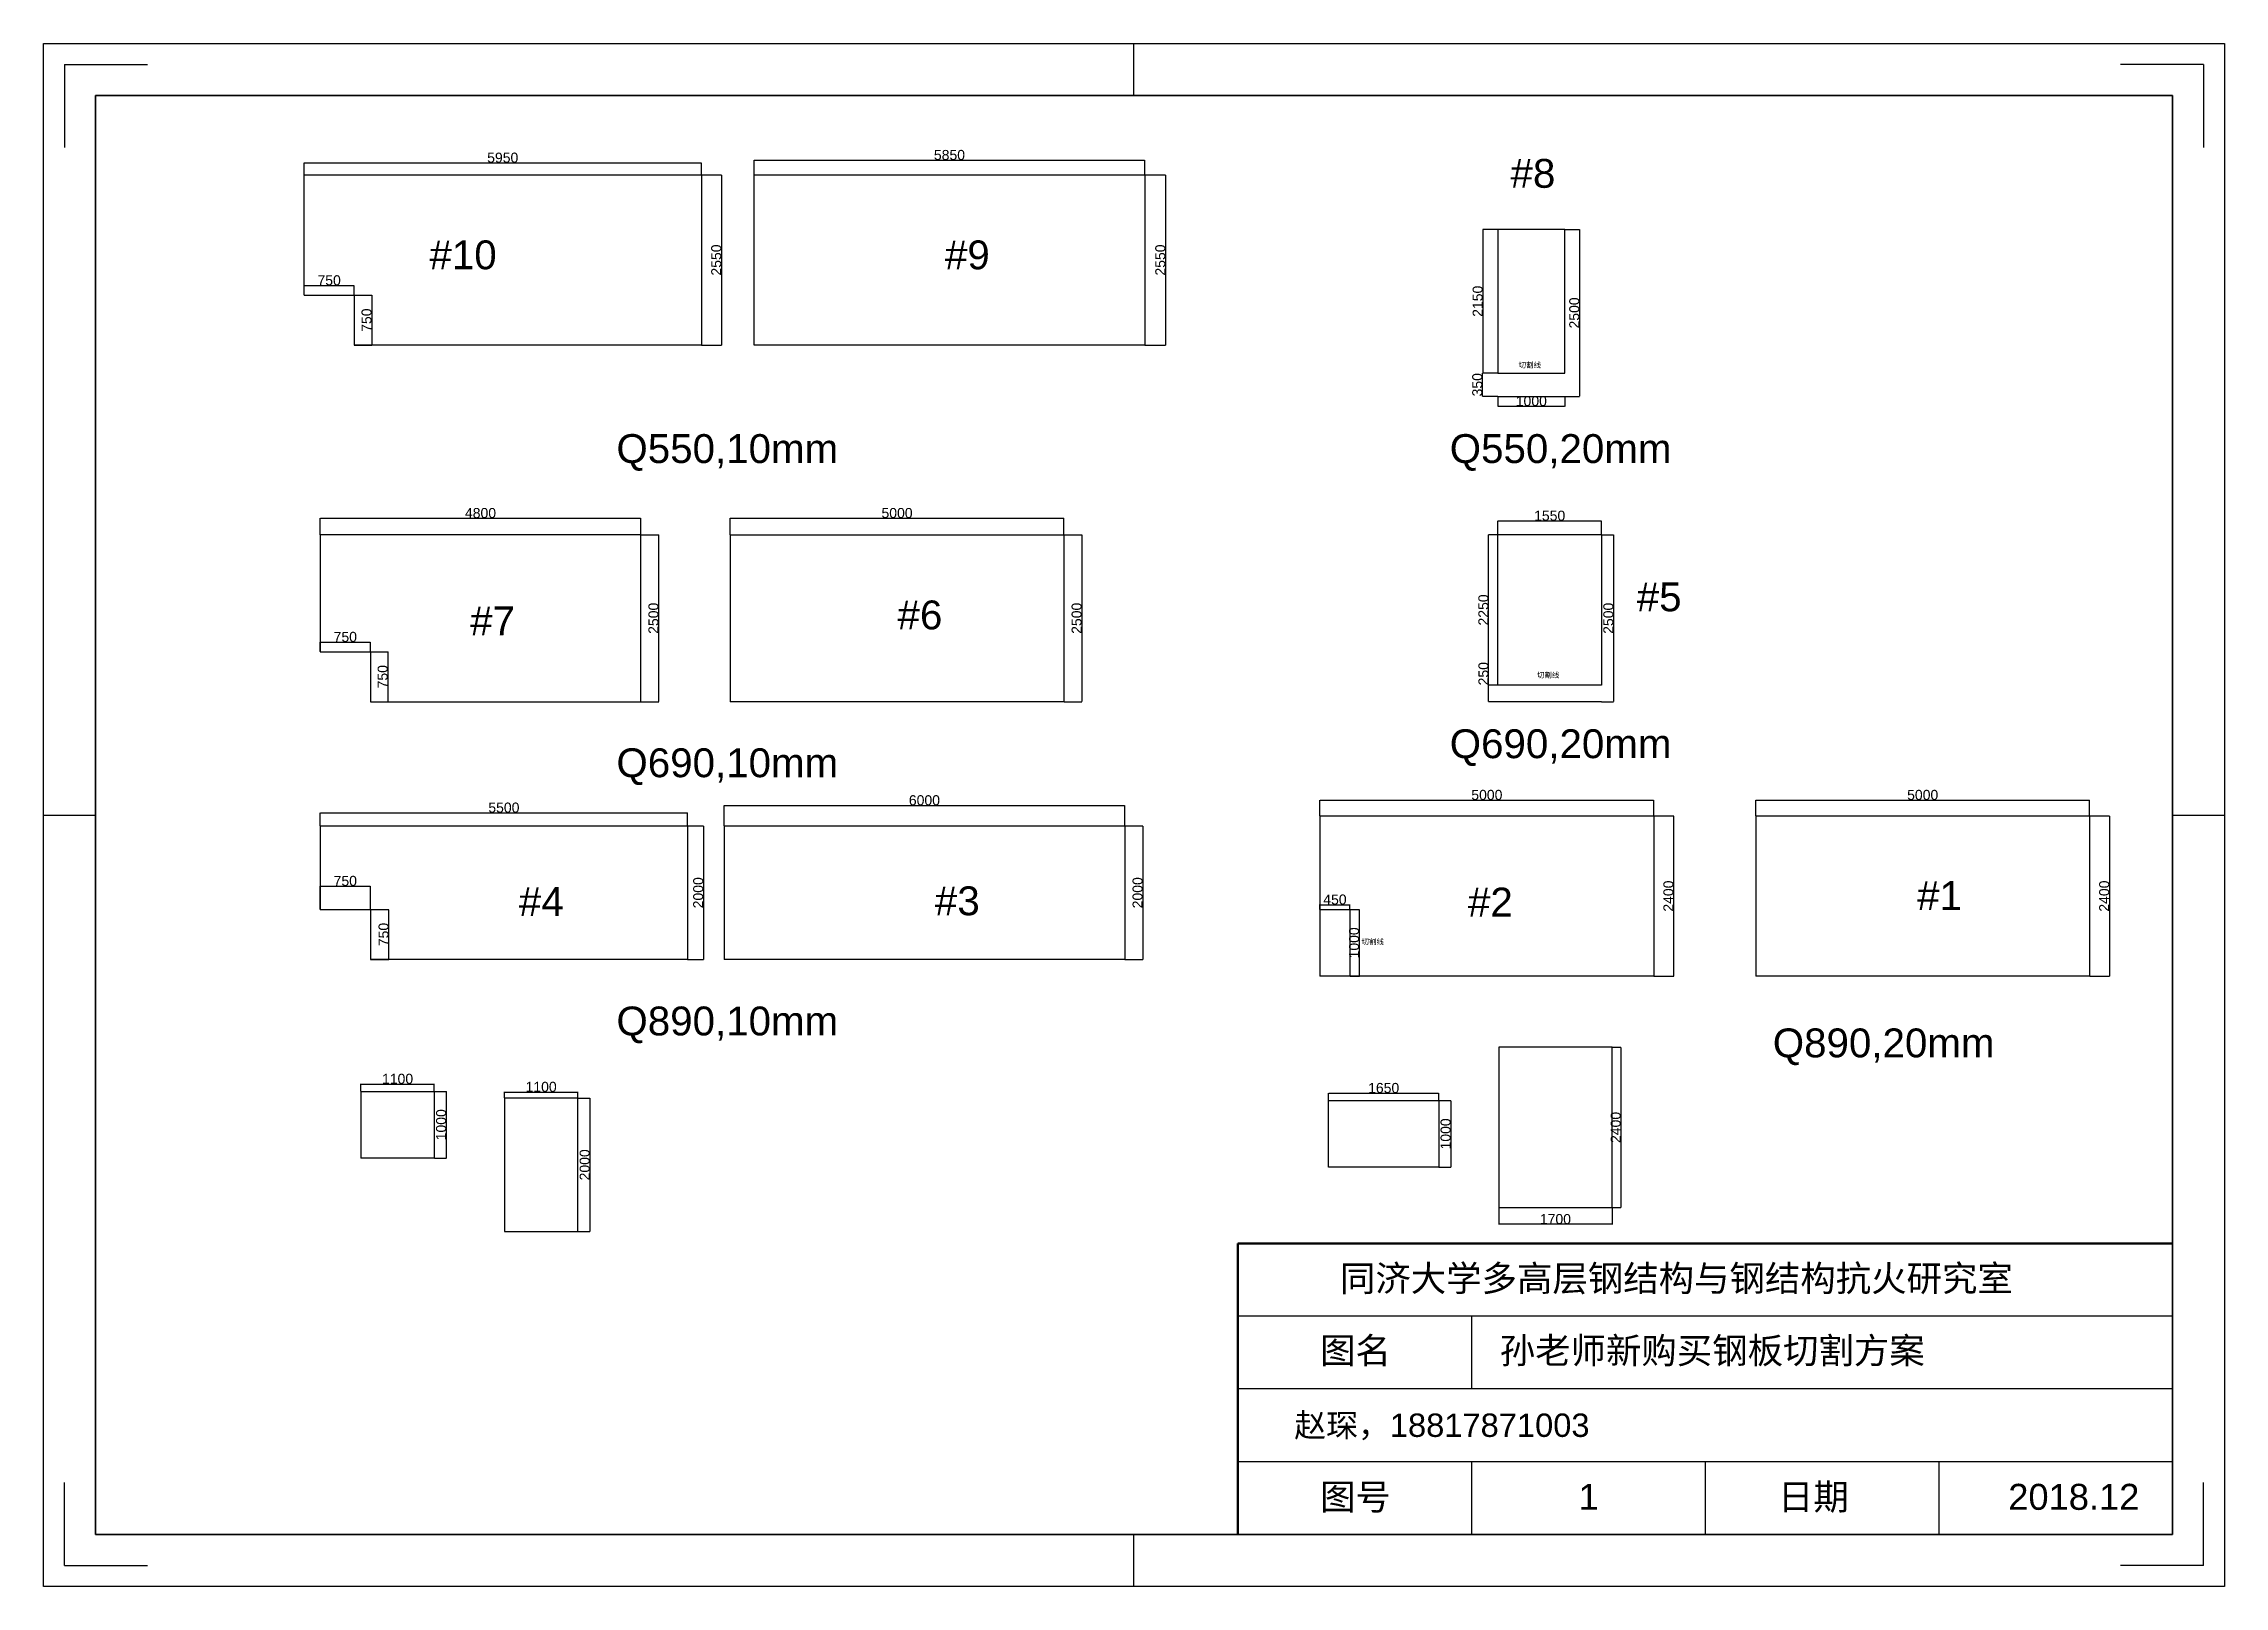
# Model space of a CAD drawing. Header units: millimetres. Extents: x 2197 to 87478, y 1160 to 24255.
# Drawn here: x 54819 to 87478, y 1160 to 24255 of the extents above; entities that cross this region are included whole.
import ezdxf

# ---------------------------------------------------------------- set-up
doc = ezdxf.new("R2010")
doc.units = ezdxf.units.MM
doc.layers.add('尺寸标注', color=6, linetype='Continuous')
doc.layers.add('总内框线', color=7, linetype='Continuous', lineweight=50)
doc.layers.add('总外框线', color=7, linetype='Continuous', lineweight=30)
doc.styles.get("Standard").update_dxf_attribs({"font": 'arial.ttf'})
doc.dimstyles.new('ISO-25', dxfattribs={"dimtxt": 150, "dimasz": 2.5, "dimexe": 1.25, "dimexo": 0.625, "dimtad": 1, "dimtxsty": 'Standard', "dimcen": 2.5, "dimadec": 0, "dimazin": 0, "dimtfac": 1, "dimtmove": 0, "dimatfit": 3, "dimfxl": 1, "dimarcsym": 0})

msp = doc.modelspace()

# ---------------------------------------------------------------- texts
at = {"attachment_point": 1}
for s, width, insert, char_height in [('#8', 3817.2719, (76787.652, 22528.521), 432), ('#10', 3817.2719, (60597.652, 21308.521), 432), ('#9', 3817.2719, (68317.652, 21308.521), 432), ('切割线', 1134.0173, (76908.232, 19483.444), 80), ('Q550,10mm', 3817.2719, (63397.652, 18408.521), 432), ('Q550,20mm', 3817.2719, (75877.053, 18408.521), 432), ('#5', 3817.2719, (78677.652, 16188.521), 432), ('#7', 3817.2719, (61207.652, 15828.521), 432), ('#6', 3817.2719, (67607.652, 15918.521), 432), ('切割线', 703.94054, (77182.997, 14842.002), 80), ('Q690,20mm', 3817.2719, (75877.053, 13990.03), 432), ('Q690,10mm', 3817.2719, (63397.652, 13704.915), 432), ('#4', 3817.2719, (61937.652, 11628.521), 432), ('#3', 3817.2719, (68167.652, 11638.521), 432), ('#2', 3817.2719, (76150, 11619.639), 432), ('#1', 3817.2719, (82876.579, 11716.734), 432), ('切割线', 408.83318, (74555.831, 10849.865), 80), ('Q890,10mm', 3817.2719, (63397.652, 9839.565), 432), ('Q890,20mm', 3817.2719, (80714.903, 9511.625), 432), ('同济大学多高层钢结构与钢结构抗火研究室', 12671.07438, (74233.475, 5965.772), 388.8), ('图名', 1680.16767, (73934.842, 4884.704), 388.8), ('孙老师新购买钢板切割方案', 9453.56088, (76626.225, 4884.704), 388.8), ('{\\fSimSun|b0|i0|c134|p34;赵琛，}18817871003', 14613.32793, (73548.673, 3747.27), 349.92), ('图号', 2238.84378, (73934.842, 2694.523), 388.8), ('1', 240.60233, (77807.81, 2694.523), 388.8), ('日期', 2675.71314, (80793.326, 2694.523), 388.8), ('2018.12', 240.60233, (84241.781, 2694.523), 388.8)]:
    msp.add_mtext_dynamic_manual_height_columns(s, width=width, gutter_width=12.5, heights=[0], dxfattribs=dict(at, insert=insert, char_height=char_height))

# ---------------------------------------------------------------- blocks, each defined once
blk = doc.blocks.new('*D15')
at = {"color": 0, "lineweight": -2, "transparency": 16777216}
for p, q in [((76598, 19323), (76366, 19323)), ((76367, 18975), (76367, 19320)), ((76598, 18973), (76366, 18973))]:
    blk.add_line(p, q, dxfattribs=at)
at = {"color": 0, "transparency": 16777216}
for points in [[(76367, 19320), (76368, 19320), (76367, 19323)], [(76367, 18975), (76368, 18975), (76367, 18973)]]:
    blk.add_solid(points, dxfattribs=at)
at = {"layer": 'Defpoints', "color": 0, "transparency": 16777216}
for p in [(76367, 19323), (76599, 19323), (76599, 18973)]:
    blk.add_point(p, dxfattribs=at)
at = {"color": 0, "transparency": 16777216, "insert": (76290, 19148), "char_height": 150, "attachment_point": 5, "rotation": 90}
blk.add_mtext('350', dxfattribs=at)
blk = doc.blocks.new('*D16')
at = {"layer": 'Defpoints', "color": 0, "transparency": 16777216}
for p in [(76599, 18973), (77599, 18973), (77599, 18826)]:
    blk.add_point(p, dxfattribs=at)
at = {"layer": '尺寸标注', "color": 0, "lineweight": -2, "transparency": 16777216}
for p, q in [((76599, 18972), (76599, 18824)), ((77599, 18972), (77599, 18824)), ((76602, 18826), (77597, 18826))]:
    blk.add_line(p, q, dxfattribs=at)
at = {"layer": '尺寸标注', "color": 0, "transparency": 16777216}
for points in [[(76602, 18826), (76602, 18825), (76599, 18826)], [(77597, 18826), (77597, 18825), (77599, 18826)]]:
    blk.add_solid(points, dxfattribs=at)
at = {"layer": '尺寸标注', "color": 0, "transparency": 16777216, "insert": (77099, 18903), "char_height": 150, "attachment_point": 5}
blk.add_mtext('1000', dxfattribs=at)
blk = doc.blocks.new('*D17')
at = {"color": 0, "lineweight": -2, "transparency": 16777216}
for p, q in [((58962, 11293), (58962, 11644)), ((58965, 11643), (59710, 11643)), ((59712, 11293), (59712, 11644))]:
    blk.add_line(p, q, dxfattribs=at)
at = {"color": 0, "transparency": 16777216}
for points in [[(58965, 11643), (58965, 11642), (58962, 11643)], [(59710, 11643), (59710, 11642), (59712, 11643)]]:
    blk.add_solid(points, dxfattribs=at)
at = {"layer": 'Defpoints', "color": 0, "transparency": 16777216}
for p in [(59712, 11643), (58962, 11293), (59712, 11293)]:
    blk.add_point(p, dxfattribs=at)
at = {"color": 0, "transparency": 16777216, "insert": (59337, 11720), "char_height": 150, "attachment_point": 5}
blk.add_mtext('750', dxfattribs=at)
blk = doc.blocks.new('*D18')
at = {"color": 0, "lineweight": -2, "transparency": 16777216}
for p, q in [((59713, 11293), (59989, 11293)), ((59988, 10545), (59988, 11290)), ((59713, 10543), (59989, 10543))]:
    blk.add_line(p, q, dxfattribs=at)
at = {"color": 0, "transparency": 16777216}
for points in [[(59987, 11290), (59988, 11290), (59988, 11293)], [(59987, 10545), (59988, 10545), (59988, 10543)]]:
    blk.add_solid(points, dxfattribs=at)
at = {"layer": 'Defpoints', "color": 0, "transparency": 16777216}
for p in [(59712, 11293), (59988, 11293), (59712, 10543)]:
    blk.add_point(p, dxfattribs=at)
at = {"color": 0, "transparency": 16777216, "insert": (59911, 10918), "char_height": 150, "attachment_point": 5, "rotation": 90}
blk.add_mtext('750', dxfattribs=at)
blk = doc.blocks.new('*D19')
at = {"color": 0, "lineweight": -2, "transparency": 16777216}
for p, q in [((58962, 15153), (58962, 15297)), ((58965, 15296), (59710, 15296)), ((59712, 15153), (59712, 15297))]:
    blk.add_line(p, q, dxfattribs=at)
at = {"color": 0, "transparency": 16777216}
for points in [[(58965, 15296), (58965, 15296), (58962, 15296)], [(59710, 15296), (59710, 15296), (59712, 15296)]]:
    blk.add_solid(points, dxfattribs=at)
at = {"layer": 'Defpoints', "color": 0, "transparency": 16777216}
for p in [(58962, 15152), (59712, 15296), (59712, 15152)]:
    blk.add_point(p, dxfattribs=at)
at = {"color": 0, "transparency": 16777216, "insert": (59337, 15373), "char_height": 150, "attachment_point": 5}
blk.add_mtext('750', dxfattribs=at)
blk = doc.blocks.new('*D20')
at = {"color": 0, "lineweight": -2, "transparency": 16777216}
for p, q in [((59713, 15152), (59977, 15152)), ((59976, 15149), (59976, 14404)), ((59713, 14402), (59977, 14402))]:
    blk.add_line(p, q, dxfattribs=at)
at = {"color": 0, "transparency": 16777216}
for points in [[(59975, 15149), (59976, 15149), (59976, 15152)], [(59975, 14404), (59976, 14404), (59976, 14402)]]:
    blk.add_solid(points, dxfattribs=at)
at = {"layer": 'Defpoints', "color": 0, "transparency": 16777216}
for p in [(59712, 15152), (59712, 14402), (59976, 14402)]:
    blk.add_point(p, dxfattribs=at)
at = {"color": 0, "transparency": 16777216, "insert": (59898, 14777), "char_height": 150, "attachment_point": 5, "rotation": 90}
blk.add_mtext('750', dxfattribs=at)
blk = doc.blocks.new('*D21')
at = {"color": 0, "lineweight": -2, "transparency": 16777216}
for p, q in [((73933, 11294), (73933, 11365)), ((73936, 11364), (74381, 11364)), ((74383, 11294), (74383, 11365))]:
    blk.add_line(p, q, dxfattribs=at)
at = {"color": 0, "transparency": 16777216}
for points in [[(73936, 11364), (73936, 11363), (73933, 11364)], [(74381, 11364), (74381, 11363), (74383, 11364)]]:
    blk.add_solid(points, dxfattribs=at)
at = {"layer": 'Defpoints', "color": 0, "transparency": 16777216}
for p in [(73933, 11293), (74383, 11364), (74383, 11293)]:
    blk.add_point(p, dxfattribs=at)
at = {"color": 0, "transparency": 16777216, "insert": (74158, 11441), "char_height": 150, "attachment_point": 5}
blk.add_mtext('450', dxfattribs=at)
blk = doc.blocks.new('*D22')
at = {"color": 0, "lineweight": -2, "transparency": 16777216}
for p, q in [((74384, 11293), (74524, 11293)), ((74523, 11290), (74523, 10295)), ((74384, 10293), (74524, 10293))]:
    blk.add_line(p, q, dxfattribs=at)
at = {"color": 0, "transparency": 16777216}
for points in [[(74522, 11290), (74523, 11290), (74523, 11293)], [(74522, 10295), (74523, 10295), (74523, 10293)]]:
    blk.add_solid(points, dxfattribs=at)
at = {"layer": 'Defpoints', "color": 0, "transparency": 16777216}
for p in [(74383, 11293), (74383, 10293), (74523, 10293)]:
    blk.add_point(p, dxfattribs=at)
at = {"color": 0, "transparency": 16777216, "insert": (74445, 10793), "char_height": 150, "attachment_point": 5, "rotation": 90}
blk.add_mtext('1000', dxfattribs=at)
blk = doc.blocks.new('*D23')
at = {"color": 0, "lineweight": -2, "transparency": 16777216}
for p, q in [((58720, 20490), (58720, 20635)), ((58722, 20634), (59467, 20634)), ((59470, 20490), (59470, 20635))]:
    blk.add_line(p, q, dxfattribs=at)
at = {"color": 0, "transparency": 16777216}
for points in [[(58722, 20634), (58722, 20633), (58720, 20634)], [(59467, 20634), (59467, 20633), (59470, 20634)]]:
    blk.add_solid(points, dxfattribs=at)
at = {"layer": 'Defpoints', "color": 0, "transparency": 16777216}
for p in [(59470, 20634), (58720, 20490), (59470, 20490)]:
    blk.add_point(p, dxfattribs=at)
at = {"color": 0, "transparency": 16777216, "insert": (59095, 20711), "char_height": 150, "attachment_point": 5}
blk.add_mtext('750', dxfattribs=at)
blk = doc.blocks.new('*D24')
at = {"color": 0, "lineweight": -2, "transparency": 16777216}
for p, q in [((59471, 20490), (59734, 20490)), ((59733, 20487), (59733, 19742)), ((59471, 19740), (59734, 19740))]:
    blk.add_line(p, q, dxfattribs=at)
at = {"color": 0, "transparency": 16777216}
for points in [[(59733, 20487), (59734, 20487), (59733, 20490)], [(59733, 19742), (59734, 19742), (59733, 19740)]]:
    blk.add_solid(points, dxfattribs=at)
at = {"layer": 'Defpoints', "color": 0, "transparency": 16777216}
for p in [(59470, 20490), (59470, 19740), (59733, 19740)]:
    blk.add_point(p, dxfattribs=at)
at = {"color": 0, "transparency": 16777216, "insert": (59656, 20115), "char_height": 150, "attachment_point": 5, "rotation": 90}
blk.add_mtext('750', dxfattribs=at)
blk = doc.blocks.new('*D27')
at = {"layer": 'Defpoints', "color": 0, "transparency": 16777216}
for p in [(58720, 22290), (64670, 22470), (64670, 22290)]:
    blk.add_point(p, dxfattribs=at)
at = {"layer": '尺寸标注', "color": 0, "lineweight": -2, "transparency": 16777216}
for p, q in [((58720, 22290), (58720, 22471)), ((58722, 22470), (64667, 22470)), ((64670, 22290), (64670, 22471))]:
    blk.add_line(p, q, dxfattribs=at)
at = {"layer": '尺寸标注', "color": 0, "transparency": 16777216}
for points in [[(58722, 22470), (58722, 22470), (58720, 22470)], [(64667, 22470), (64667, 22470), (64670, 22470)]]:
    blk.add_solid(points, dxfattribs=at)
at = {"layer": '尺寸标注', "color": 0, "transparency": 16777216, "insert": (61695, 22547), "char_height": 150, "attachment_point": 5}
blk.add_mtext('5950', dxfattribs=at)
blk = doc.blocks.new('*D28')
at = {"layer": 'Defpoints', "color": 0, "transparency": 16777216}
for p in [(64670, 22290), (64670, 19740), (64970, 19740)]:
    blk.add_point(p, dxfattribs=at)
at = {"layer": '尺寸标注', "color": 0, "lineweight": -2, "transparency": 16777216}
for p, q in [((64671, 22290), (64971, 22290)), ((64970, 22287), (64970, 19742)), ((64671, 19740), (64971, 19740))]:
    blk.add_line(p, q, dxfattribs=at)
at = {"layer": '尺寸标注', "color": 0, "transparency": 16777216}
for points in [[(64970, 22287), (64970, 22287), (64970, 22290)], [(64970, 19742), (64970, 19742), (64970, 19740)]]:
    blk.add_solid(points, dxfattribs=at)
at = {"layer": '尺寸标注', "color": 0, "transparency": 16777216, "insert": (64893, 21015), "char_height": 150, "attachment_point": 5, "rotation": 90}
blk.add_mtext('2550', dxfattribs=at)
blk = doc.blocks.new('*D29')
at = {"layer": 'Defpoints', "color": 0, "transparency": 16777216}
for p in [(65460, 22290), (71310, 22510), (71310, 22290)]:
    blk.add_point(p, dxfattribs=at)
at = {"layer": '尺寸标注', "color": 0, "lineweight": -2, "transparency": 16777216}
for p, q in [((65460, 22290), (65460, 22511)), ((65462, 22510), (71308, 22510)), ((71310, 22290), (71310, 22511))]:
    blk.add_line(p, q, dxfattribs=at)
at = {"layer": '尺寸标注', "color": 0, "transparency": 16777216}
for points in [[(65462, 22510), (65462, 22510), (65460, 22510)], [(71308, 22510), (71308, 22510), (71310, 22510)]]:
    blk.add_solid(points, dxfattribs=at)
at = {"layer": '尺寸标注', "color": 0, "transparency": 16777216, "insert": (68385, 22587), "char_height": 150, "attachment_point": 5}
blk.add_mtext('5850', dxfattribs=at)
blk = doc.blocks.new('*D30')
at = {"layer": 'Defpoints', "color": 0, "transparency": 16777216}
for p in [(71310, 22290), (71310, 19740), (71620, 19740)]:
    blk.add_point(p, dxfattribs=at)
at = {"layer": '尺寸标注', "color": 0, "lineweight": -2, "transparency": 16777216}
for p, q in [((71311, 22290), (71621, 22290)), ((71620, 22287), (71620, 19742)), ((71311, 19740), (71621, 19740))]:
    blk.add_line(p, q, dxfattribs=at)
at = {"layer": '尺寸标注', "color": 0, "transparency": 16777216}
for points in [[(71620, 22287), (71620, 22287), (71620, 22290)], [(71620, 19742), (71620, 19742), (71620, 19740)]]:
    blk.add_solid(points, dxfattribs=at)
at = {"layer": '尺寸标注', "color": 0, "transparency": 16777216, "insert": (71543, 21015), "char_height": 150, "attachment_point": 5, "rotation": 90}
blk.add_mtext('2550', dxfattribs=at)
blk = doc.blocks.new('*D31')
at = {"layer": 'Defpoints', "color": 0, "transparency": 16777216}
for p in [(63762, 17150), (58962, 16902), (63762, 16902)]:
    blk.add_point(p, dxfattribs=at)
at = {"layer": '尺寸标注', "color": 0, "lineweight": -2, "transparency": 16777216}
for p, q in [((58962, 16903), (58962, 17151)), ((58965, 17150), (63760, 17150)), ((63762, 16903), (63762, 17151))]:
    blk.add_line(p, q, dxfattribs=at)
at = {"layer": '尺寸标注', "color": 0, "transparency": 16777216}
for points in [[(58965, 17150), (58965, 17150), (58962, 17150)], [(63760, 17150), (63760, 17150), (63762, 17150)]]:
    blk.add_solid(points, dxfattribs=at)
at = {"layer": '尺寸标注', "color": 0, "transparency": 16777216, "insert": (61362, 17227), "char_height": 150, "attachment_point": 5}
blk.add_mtext('4800', dxfattribs=at)
blk = doc.blocks.new('*D32')
at = {"layer": 'Defpoints', "color": 0, "transparency": 16777216}
for p in [(63762, 16902), (63762, 14402), (64030, 14402)]:
    blk.add_point(p, dxfattribs=at)
at = {"layer": '尺寸标注', "color": 0, "lineweight": -2, "transparency": 16777216}
for p, q in [((63763, 16902), (64031, 16902)), ((64030, 16899), (64030, 14404)), ((63763, 14402), (64031, 14402))]:
    blk.add_line(p, q, dxfattribs=at)
at = {"layer": '尺寸标注', "color": 0, "transparency": 16777216}
for points in [[(64030, 16899), (64030, 16899), (64030, 16902)], [(64030, 14404), (64030, 14404), (64030, 14402)]]:
    blk.add_solid(points, dxfattribs=at)
at = {"layer": '尺寸标注', "color": 0, "transparency": 16777216, "insert": (63953, 15652), "char_height": 150, "attachment_point": 5, "rotation": 90}
blk.add_mtext('2500', dxfattribs=at)
blk = doc.blocks.new('*D35')
at = {"layer": 'Defpoints', "color": 0, "transparency": 16777216}
for p in [(70100, 17150), (65100, 16902), (70100, 16902)]:
    blk.add_point(p, dxfattribs=at)
at = {"layer": '尺寸标注', "color": 0, "lineweight": -2, "transparency": 16777216}
for p, q in [((65100, 16903), (65100, 17151)), ((65102, 17150), (70098, 17150)), ((70100, 16903), (70100, 17151))]:
    blk.add_line(p, q, dxfattribs=at)
at = {"layer": '尺寸标注', "color": 0, "transparency": 16777216}
for points in [[(65102, 17150), (65102, 17150), (65100, 17150)], [(70098, 17150), (70098, 17150), (70100, 17150)]]:
    blk.add_solid(points, dxfattribs=at)
at = {"layer": '尺寸标注', "color": 0, "transparency": 16777216, "insert": (67600, 17227), "char_height": 150, "attachment_point": 5}
blk.add_mtext('5000', dxfattribs=at)
blk = doc.blocks.new('*D36')
at = {"layer": 'Defpoints', "color": 0, "transparency": 16777216}
for p in [(70100, 16902), (70100, 14402), (70368, 14402)]:
    blk.add_point(p, dxfattribs=at)
at = {"layer": '尺寸标注', "color": 0, "lineweight": -2, "transparency": 16777216}
for p, q in [((70101, 16902), (70369, 16902)), ((70368, 16899), (70368, 14404)), ((70101, 14402), (70369, 14402))]:
    blk.add_line(p, q, dxfattribs=at)
at = {"layer": '尺寸标注', "color": 0, "transparency": 16777216}
for points in [[(70367, 16899), (70368, 16899), (70368, 16902)], [(70367, 14404), (70368, 14404), (70368, 14402)]]:
    blk.add_solid(points, dxfattribs=at)
at = {"layer": '尺寸标注', "color": 0, "transparency": 16777216, "insert": (70290, 15652), "char_height": 150, "attachment_point": 5, "rotation": 90}
blk.add_mtext('2500', dxfattribs=at)
blk = doc.blocks.new('*D37')
at = {"layer": 'Defpoints', "color": 0, "transparency": 16777216}
for p in [(64462, 12740), (58962, 12543), (64462, 12543)]:
    blk.add_point(p, dxfattribs=at)
at = {"layer": '尺寸标注', "color": 0, "lineweight": -2, "transparency": 16777216}
for p, q in [((58962, 12543), (58962, 12741)), ((58965, 12740), (64460, 12740)), ((64462, 12543), (64462, 12741))]:
    blk.add_line(p, q, dxfattribs=at)
at = {"layer": '尺寸标注', "color": 0, "transparency": 16777216}
for points in [[(58965, 12740), (58965, 12740), (58962, 12740)], [(64460, 12740), (64460, 12740), (64462, 12740)]]:
    blk.add_solid(points, dxfattribs=at)
at = {"layer": '尺寸标注', "color": 0, "transparency": 16777216, "insert": (61712, 12817), "char_height": 150, "attachment_point": 5}
blk.add_mtext('5500', dxfattribs=at)
blk = doc.blocks.new('*D38')
at = {"layer": 'Defpoints', "color": 0, "transparency": 16777216}
for p in [(64462, 12543), (64462, 10543), (64700, 10543)]:
    blk.add_point(p, dxfattribs=at)
at = {"layer": '尺寸标注', "color": 0, "lineweight": -2, "transparency": 16777216}
for p, q in [((64463, 12543), (64701, 12543)), ((64700, 12540), (64700, 10545)), ((64463, 10543), (64701, 10543))]:
    blk.add_line(p, q, dxfattribs=at)
at = {"layer": '尺寸标注', "color": 0, "transparency": 16777216}
for points in [[(64700, 12540), (64700, 12540), (64700, 12543)], [(64700, 10545), (64700, 10545), (64700, 10543)]]:
    blk.add_solid(points, dxfattribs=at)
at = {"layer": '尺寸标注', "color": 0, "transparency": 16777216, "insert": (64623, 11543), "char_height": 150, "attachment_point": 5, "rotation": 90}
blk.add_mtext('2000', dxfattribs=at)
blk = doc.blocks.new('*D39')
at = {"layer": 'Defpoints', "color": 0, "transparency": 16777216}
for p in [(71010, 12850), (65010, 12543), (71010, 12543)]:
    blk.add_point(p, dxfattribs=at)
at = {"layer": '尺寸标注', "color": 0, "lineweight": -2, "transparency": 16777216}
for p, q in [((65010, 12543), (65010, 12851)), ((65012, 12850), (71008, 12850)), ((71010, 12543), (71010, 12851))]:
    blk.add_line(p, q, dxfattribs=at)
at = {"layer": '尺寸标注', "color": 0, "transparency": 16777216}
for points in [[(65012, 12850), (65012, 12850), (65010, 12850)], [(71008, 12850), (71008, 12850), (71010, 12850)]]:
    blk.add_solid(points, dxfattribs=at)
at = {"layer": '尺寸标注', "color": 0, "transparency": 16777216, "insert": (68010, 12927), "char_height": 150, "attachment_point": 5}
blk.add_mtext('6000', dxfattribs=at)
blk = doc.blocks.new('*D40')
at = {"layer": 'Defpoints', "color": 0, "transparency": 16777216}
for p in [(71010, 12543), (71010, 10543), (71280, 10543)]:
    blk.add_point(p, dxfattribs=at)
at = {"layer": '尺寸标注', "color": 0, "lineweight": -2, "transparency": 16777216}
for p, q in [((71011, 12543), (71281, 12543)), ((71280, 12540), (71280, 10545)), ((71011, 10543), (71281, 10543))]:
    blk.add_line(p, q, dxfattribs=at)
at = {"layer": '尺寸标注', "color": 0, "transparency": 16777216}
for points in [[(71280, 12540), (71280, 12540), (71280, 12543)], [(71280, 10545), (71280, 10545), (71280, 10543)]]:
    blk.add_solid(points, dxfattribs=at)
at = {"layer": '尺寸标注', "color": 0, "transparency": 16777216, "insert": (71203, 11543), "char_height": 150, "attachment_point": 5, "rotation": 90}
blk.add_mtext('2000', dxfattribs=at)
blk = doc.blocks.new('*D43')
at = {"layer": 'Defpoints', "color": 0, "transparency": 16777216}
for p in [(77599, 21473), (77599, 18973), (77820, 18973)]:
    blk.add_point(p, dxfattribs=at)
at = {"layer": '尺寸标注', "color": 0, "lineweight": -2, "transparency": 16777216}
for p, q in [((77600, 21473), (77821, 21473)), ((77820, 21470), (77820, 18975)), ((77600, 18973), (77821, 18973))]:
    blk.add_line(p, q, dxfattribs=at)
at = {"layer": '尺寸标注', "color": 0, "transparency": 16777216}
for points in [[(77820, 21470), (77820, 21470), (77820, 21473)], [(77820, 18975), (77820, 18975), (77820, 18973)]]:
    blk.add_solid(points, dxfattribs=at)
at = {"layer": '尺寸标注', "color": 0, "transparency": 16777216, "insert": (77743, 20223), "char_height": 150, "attachment_point": 5, "rotation": 90}
blk.add_mtext('2500', dxfattribs=at)
blk = doc.blocks.new('*D44')
at = {"layer": 'Defpoints', "color": 0, "transparency": 16777216}
for p in [(76599, 21473), (76374, 19323), (76599, 19323)]:
    blk.add_point(p, dxfattribs=at)
at = {"layer": '尺寸标注', "color": 0, "lineweight": -2, "transparency": 16777216}
for p, q in [((76598, 21473), (76372, 21473)), ((76374, 21470), (76374, 19325)), ((76598, 19323), (76372, 19323))]:
    blk.add_line(p, q, dxfattribs=at)
at = {"layer": '尺寸标注', "color": 0, "transparency": 16777216}
for points in [[(76373, 21470), (76374, 21470), (76374, 21473)], [(76373, 19325), (76374, 19325), (76374, 19323)]]:
    blk.add_solid(points, dxfattribs=at)
at = {"layer": '尺寸标注', "color": 0, "transparency": 16777216, "insert": (76296, 20398), "char_height": 150, "attachment_point": 5, "rotation": 90}
blk.add_mtext('2150', dxfattribs=at)
blk = doc.blocks.new('*D45')
at = {"layer": 'Defpoints', "color": 0, "transparency": 16777216}
for p in [(78149, 17110), (76599, 16902), (78149, 16902)]:
    blk.add_point(p, dxfattribs=at)
at = {"layer": '尺寸标注', "color": 0, "lineweight": -2, "transparency": 16777216}
for p, q in [((76599, 16903), (76599, 17111)), ((76602, 17110), (78147, 17110)), ((78149, 16903), (78149, 17111))]:
    blk.add_line(p, q, dxfattribs=at)
at = {"layer": '尺寸标注', "color": 0, "transparency": 16777216}
for points in [[(76602, 17110), (76602, 17110), (76599, 17110)], [(78147, 17110), (78147, 17110), (78149, 17110)]]:
    blk.add_solid(points, dxfattribs=at)
at = {"layer": '尺寸标注', "color": 0, "transparency": 16777216, "insert": (77374, 17187), "char_height": 150, "attachment_point": 5}
blk.add_mtext('1550', dxfattribs=at)
blk = doc.blocks.new('*D46')
at = {"layer": 'Defpoints', "color": 0, "transparency": 16777216}
for p in [(76460, 14652), (76599, 14652), (76599, 14402)]:
    blk.add_point(p, dxfattribs=at)
at = {"layer": '尺寸标注', "color": 0, "lineweight": -2, "transparency": 16777216}
for p, q in [((76460, 14652), (76460, 14989)), ((76598, 14652), (76459, 14652)), ((76598, 14402), (76459, 14402)), ((76460, 14404), (76460, 14649))]:
    blk.add_line(p, q, dxfattribs=at)
at = {"layer": '尺寸标注', "color": 0, "transparency": 16777216}
for points in [[(76460, 14649), (76460, 14649), (76460, 14652)], [(76460, 14404), (76460, 14404), (76460, 14402)]]:
    blk.add_solid(points, dxfattribs=at)
at = {"layer": '尺寸标注', "color": 0, "transparency": 16777216, "insert": (76383, 14822), "char_height": 150, "attachment_point": 5, "rotation": 90}
blk.add_mtext('250', dxfattribs=at)
blk = doc.blocks.new('*D47')
at = {"layer": 'Defpoints', "color": 0, "transparency": 16777216}
for p in [(78149, 16902), (78149, 14402), (78330, 14402)]:
    blk.add_point(p, dxfattribs=at)
at = {"layer": '尺寸标注', "color": 0, "lineweight": -2, "transparency": 16777216}
for p, q in [((78150, 16902), (78331, 16902)), ((78330, 16899), (78330, 14404)), ((78150, 14402), (78331, 14402))]:
    blk.add_line(p, q, dxfattribs=at)
at = {"layer": '尺寸标注', "color": 0, "transparency": 16777216}
for points in [[(78330, 16899), (78330, 16899), (78330, 16902)], [(78330, 14404), (78330, 14404), (78330, 14402)]]:
    blk.add_solid(points, dxfattribs=at)
at = {"layer": '尺寸标注', "color": 0, "transparency": 16777216, "insert": (78253, 15652), "char_height": 150, "attachment_point": 5, "rotation": 90}
blk.add_mtext('2500', dxfattribs=at)
blk = doc.blocks.new('*D48')
at = {"layer": 'Defpoints', "color": 0, "transparency": 16777216}
for p in [(76459, 16902), (76599, 16902), (76599, 14652)]:
    blk.add_point(p, dxfattribs=at)
at = {"layer": '尺寸标注', "color": 0, "lineweight": -2, "transparency": 16777216}
for p, q in [((76598, 16902), (76458, 16902)), ((76459, 14654), (76459, 16899)), ((76598, 14652), (76458, 14652))]:
    blk.add_line(p, q, dxfattribs=at)
at = {"layer": '尺寸标注', "color": 0, "transparency": 16777216}
for points in [[(76458, 16899), (76459, 16899), (76459, 16902)], [(76458, 14654), (76459, 14654), (76459, 14652)]]:
    blk.add_solid(points, dxfattribs=at)
at = {"layer": '尺寸标注', "color": 0, "transparency": 16777216, "insert": (76382, 15777), "char_height": 150, "attachment_point": 5, "rotation": 90}
blk.add_mtext('2250', dxfattribs=at)
blk = doc.blocks.new('*D49')
at = {"layer": 'Defpoints', "color": 0, "transparency": 16777216}
for p in [(78933, 12930), (73933, 12693), (78933, 12693)]:
    blk.add_point(p, dxfattribs=at)
at = {"layer": '尺寸标注', "color": 0, "lineweight": -2, "transparency": 16777216}
for p, q in [((73933, 12694), (73933, 12931)), ((73936, 12930), (78931, 12930)), ((78933, 12694), (78933, 12931))]:
    blk.add_line(p, q, dxfattribs=at)
at = {"layer": '尺寸标注', "color": 0, "transparency": 16777216}
for points in [[(73936, 12930), (73936, 12930), (73933, 12930)], [(78931, 12930), (78931, 12930), (78933, 12930)]]:
    blk.add_solid(points, dxfattribs=at)
at = {"layer": '尺寸标注', "color": 0, "transparency": 16777216, "insert": (76433, 13007), "char_height": 150, "attachment_point": 5}
blk.add_mtext('5000', dxfattribs=at)
blk = doc.blocks.new('*D50')
at = {"layer": 'Defpoints', "color": 0, "transparency": 16777216}
for p in [(78933, 12693), (78933, 10293), (79230, 10293)]:
    blk.add_point(p, dxfattribs=at)
at = {"layer": '尺寸标注', "color": 0, "lineweight": -2, "transparency": 16777216}
for p, q in [((78934, 12693), (79231, 12693)), ((79230, 12690), (79230, 10295)), ((78934, 10293), (79231, 10293))]:
    blk.add_line(p, q, dxfattribs=at)
at = {"layer": '尺寸标注', "color": 0, "transparency": 16777216}
for points in [[(79230, 12690), (79230, 12690), (79230, 12693)], [(79230, 10295), (79230, 10295), (79230, 10293)]]:
    blk.add_solid(points, dxfattribs=at)
at = {"layer": '尺寸标注', "color": 0, "transparency": 16777216, "insert": (79153, 11493), "char_height": 150, "attachment_point": 5, "rotation": 90}
blk.add_mtext('2400', dxfattribs=at)
blk = doc.blocks.new('*D53')
at = {"layer": 'Defpoints', "color": 0, "transparency": 16777216}
for p in [(85460, 12930), (80460, 12693), (85460, 12693)]:
    blk.add_point(p, dxfattribs=at)
at = {"layer": '尺寸标注', "color": 0, "lineweight": -2, "transparency": 16777216}
for p, q in [((80460, 12694), (80460, 12931)), ((80462, 12930), (85458, 12930)), ((85460, 12694), (85460, 12931))]:
    blk.add_line(p, q, dxfattribs=at)
at = {"layer": '尺寸标注', "color": 0, "transparency": 16777216}
for points in [[(80462, 12930), (80462, 12930), (80460, 12930)], [(85458, 12930), (85458, 12930), (85460, 12930)]]:
    blk.add_solid(points, dxfattribs=at)
at = {"layer": '尺寸标注', "color": 0, "transparency": 16777216, "insert": (82960, 13007), "char_height": 150, "attachment_point": 5}
blk.add_mtext('5000', dxfattribs=at)
blk = doc.blocks.new('*D54')
at = {"layer": 'Defpoints', "color": 0, "transparency": 16777216}
for p in [(85460, 12693), (85460, 10293), (85757, 10293)]:
    blk.add_point(p, dxfattribs=at)
at = {"layer": '尺寸标注', "color": 0, "lineweight": -2, "transparency": 16777216}
for p, q in [((85461, 12693), (85758, 12693)), ((85757, 12690), (85757, 10295)), ((85461, 10293), (85758, 10293))]:
    blk.add_line(p, q, dxfattribs=at)
at = {"layer": '尺寸标注', "color": 0, "transparency": 16777216}
for points in [[(85756, 12690), (85757, 12690), (85757, 12693)], [(85756, 10295), (85757, 10295), (85757, 10293)]]:
    blk.add_solid(points, dxfattribs=at)
at = {"layer": '尺寸标注', "color": 0, "transparency": 16777216, "insert": (85679, 11493), "char_height": 150, "attachment_point": 5, "rotation": 90}
blk.add_mtext('2400', dxfattribs=at)
blk = doc.blocks.new('*D55')
at = {"layer": 'Defpoints', "color": 0, "transparency": 16777216}
for p in [(75713, 8543), (74063, 8433), (75713, 8433)]:
    blk.add_point(p, dxfattribs=at)
at = {"layer": '尺寸标注', "color": 0, "lineweight": -2, "transparency": 16777216}
for p, q in [((74063, 8434), (74063, 8544)), ((74066, 8543), (75711, 8543)), ((75713, 8434), (75713, 8544))]:
    blk.add_line(p, q, dxfattribs=at)
at = {"layer": '尺寸标注', "color": 0, "transparency": 16777216}
for points in [[(74066, 8543), (74066, 8542), (74063, 8543)], [(75711, 8543), (75711, 8542), (75713, 8543)]]:
    blk.add_solid(points, dxfattribs=at)
at = {"layer": '尺寸标注', "color": 0, "transparency": 16777216, "insert": (74888, 8620), "char_height": 150, "attachment_point": 5}
blk.add_mtext('1650', dxfattribs=at)
blk = doc.blocks.new('*D56')
at = {"layer": 'Defpoints', "color": 0, "transparency": 16777216}
for p in [(75713, 8433), (75713, 7433), (75893, 7433)]:
    blk.add_point(p, dxfattribs=at)
at = {"layer": '尺寸标注', "color": 0, "lineweight": -2, "transparency": 16777216}
for p, q in [((75714, 8433), (75895, 8433)), ((75893, 8430), (75893, 7435)), ((75714, 7433), (75895, 7433))]:
    blk.add_line(p, q, dxfattribs=at)
at = {"layer": '尺寸标注', "color": 0, "transparency": 16777216}
for points in [[(75893, 8430), (75894, 8430), (75893, 8433)], [(75893, 7435), (75894, 7435), (75893, 7433)]]:
    blk.add_solid(points, dxfattribs=at)
at = {"layer": '尺寸标注', "color": 0, "transparency": 16777216, "insert": (75816, 7933), "char_height": 150, "attachment_point": 5, "rotation": 90}
blk.add_mtext('1000', dxfattribs=at)
blk = doc.blocks.new('*D57')
at = {"layer": 'Defpoints', "color": 0, "transparency": 16777216}
for p in [(59570, 8570), (60670, 8680), (60670, 8570)]:
    blk.add_point(p, dxfattribs=at)
at = {"layer": '尺寸标注', "color": 0, "lineweight": -2, "transparency": 16777216}
for p, q in [((59570, 8571), (59570, 8681)), ((59572, 8680), (60668, 8680)), ((60670, 8571), (60670, 8681))]:
    blk.add_line(p, q, dxfattribs=at)
at = {"layer": '尺寸标注', "color": 0, "transparency": 16777216}
for points in [[(59572, 8680), (59572, 8680), (59570, 8680)], [(60668, 8680), (60668, 8680), (60670, 8680)]]:
    blk.add_solid(points, dxfattribs=at)
at = {"layer": '尺寸标注', "color": 0, "transparency": 16777216, "insert": (60120, 8757), "char_height": 150, "attachment_point": 5}
blk.add_mtext('1100', dxfattribs=at)
blk = doc.blocks.new('*D58')
at = {"layer": 'Defpoints', "color": 0, "transparency": 16777216}
for p in [(60670, 8570), (60670, 7570), (60850, 7570)]:
    blk.add_point(p, dxfattribs=at)
at = {"layer": '尺寸标注', "color": 0, "lineweight": -2, "transparency": 16777216}
for p, q in [((60671, 8570), (60851, 8570)), ((60850, 8568), (60850, 7573)), ((60671, 7570), (60851, 7570))]:
    blk.add_line(p, q, dxfattribs=at)
at = {"layer": '尺寸标注', "color": 0, "transparency": 16777216}
for points in [[(60850, 8568), (60850, 8568), (60850, 8570)], [(60850, 7573), (60850, 7573), (60850, 7570)]]:
    blk.add_solid(points, dxfattribs=at)
at = {"layer": '尺寸标注', "color": 0, "transparency": 16777216, "insert": (60773, 8070), "char_height": 150, "attachment_point": 5, "rotation": 90}
blk.add_mtext('1000', dxfattribs=at)
blk = doc.blocks.new('*D60')
at = {"layer": 'Defpoints', "color": 0, "transparency": 16777216}
for p in [(78310, 9230), (78310, 6830), (78440, 6830)]:
    blk.add_point(p, dxfattribs=at)
at = {"layer": '尺寸标注', "color": 0, "lineweight": -2, "transparency": 16777216}
for p, q in [((78311, 9230), (78441, 9230)), ((78440, 9228), (78440, 6833)), ((78311, 6830), (78441, 6830))]:
    blk.add_line(p, q, dxfattribs=at)
at = {"layer": '尺寸标注', "color": 0, "transparency": 16777216}
for points in [[(78440, 9228), (78440, 9228), (78440, 9230)], [(78440, 6833), (78440, 6833), (78440, 6830)]]:
    blk.add_solid(points, dxfattribs=at)
at = {"layer": '尺寸标注', "color": 0, "transparency": 16777216, "insert": (78363, 8030), "char_height": 150, "attachment_point": 5, "rotation": 90}
blk.add_mtext('2400', dxfattribs=at)
blk = doc.blocks.new('*D61')
at = {"layer": 'Defpoints', "color": 0, "transparency": 16777216}
for p in [(76610, 6830), (76610, 6580), (78310, 6830)]:
    blk.add_point(p, dxfattribs=at)
at = {"layer": '尺寸标注', "color": 0, "lineweight": -2, "transparency": 16777216}
for p, q in [((76610, 6829), (76610, 6579)), ((78308, 6580), (76612, 6580)), ((78310, 6829), (78310, 6579))]:
    blk.add_line(p, q, dxfattribs=at)
at = {"layer": '尺寸标注', "color": 0, "transparency": 16777216}
for points in [[(76612, 6580), (76612, 6580), (76610, 6580)], [(78308, 6580), (78308, 6580), (78310, 6580)]]:
    blk.add_solid(points, dxfattribs=at)
at = {"layer": '尺寸标注', "color": 0, "transparency": 16777216, "insert": (77460, 6657), "char_height": 150, "attachment_point": 5}
blk.add_mtext('1700', dxfattribs=at)
blk = doc.blocks.new('*D63')
at = {"layer": 'Defpoints', "color": 0, "transparency": 16777216}
for p in [(62820, 8560), (61720, 8470), (62820, 8470)]:
    blk.add_point(p, dxfattribs=at)
at = {"layer": '尺寸标注', "color": 0, "lineweight": -2, "transparency": 16777216}
for p, q in [((61720, 8471), (61720, 8561)), ((61722, 8560), (62818, 8560)), ((62820, 8471), (62820, 8561))]:
    blk.add_line(p, q, dxfattribs=at)
at = {"layer": '尺寸标注', "color": 0, "transparency": 16777216}
for points in [[(61722, 8560), (61722, 8560), (61720, 8560)], [(62818, 8560), (62818, 8560), (62820, 8560)]]:
    blk.add_solid(points, dxfattribs=at)
at = {"layer": '尺寸标注', "color": 0, "transparency": 16777216, "insert": (62270, 8637), "char_height": 150, "attachment_point": 5}
blk.add_mtext('1100', dxfattribs=at)
blk = doc.blocks.new('*D64')
at = {"layer": 'Defpoints', "color": 0, "transparency": 16777216}
for p in [(62820, 8470), (62820, 6470), (63000, 6470)]:
    blk.add_point(p, dxfattribs=at)
at = {"layer": '尺寸标注', "color": 0, "lineweight": -2, "transparency": 16777216}
for p, q in [((62821, 8470), (63001, 8470)), ((63000, 8468), (63000, 6473)), ((62821, 6470), (63001, 6470))]:
    blk.add_line(p, q, dxfattribs=at)
at = {"layer": '尺寸标注', "color": 0, "transparency": 16777216}
for points in [[(63000, 8468), (63000, 8468), (63000, 8470)], [(63000, 6473), (63000, 6473), (63000, 6470)]]:
    blk.add_solid(points, dxfattribs=at)
at = {"layer": '尺寸标注', "color": 0, "transparency": 16777216, "insert": (62923, 7470), "char_height": 150, "attachment_point": 5, "rotation": 90}
blk.add_mtext('2000', dxfattribs=at)

# ---------------------------------------------------------------- dimensions: what is measured, and where the dimension line sits
for base, p1, p2, picture, middle in [((59469.913, 20633.596), (58719.913, 20489.651), (59469.913, 20489.651), '*D23', (59094.913, 20710.807)), ((59712.333, 15295.919), (58962.333, 15151.975), (59712.333, 15151.975), '*D19', (59337.333, 15373.13)), ((59712.333, 11642.754), (58962.333, 11292.591), (59712.333, 11292.591), '*D17', (59337.333, 11719.965)), ((74383.421, 11363.79), (73933.421, 11292.905), (74383.421, 11292.905), '*D21', (74158.421, 11441.001))]:
    dim = msp.add_linear_dim(base=base, p1=p1, p2=p2, dimstyle='ISO-25')
    dim.commit()
    dim.dimension.update_dxf_attribs({"geometry": picture, "text_midpoint": middle})
for base, p1, p2, picture, middle in [((59733.235, 19739.651), (59469.913, 20489.651), (59469.913, 19739.651), '*D24', (59656.024, 20114.651)), ((76367.417, 19322.675), (76599.08, 18972.675), (76599.08, 19322.675), '*D15', (76290.155, 19147.675)), ((59975.656, 14401.975), (59712.333, 15151.975), (59712.333, 14401.975), '*D20', (59898.445, 14776.975)), ((59987.83, 11292.591), (59712.333, 10542.591), (59712.333, 11292.591), '*D18', (59910.619, 10917.591)), ((74522.565, 10292.905), (74383.421, 11292.905), (74383.421, 10292.905), '*D22', (74445.354, 10792.905))]:
    dim = msp.add_linear_dim(base=base, p1=p1, p2=p2, angle=90, dimstyle='ISO-25')
    dim.commit()
    dim.dimension.update_dxf_attribs({"geometry": picture, "text_midpoint": middle})
at = {"layer": '尺寸标注'}
for p1, p2, distance, picture, middle in [((58719.913, 22289.651), (64669.913, 22289.651), 180.349, '*D27', (61694.913, 22547.211)), ((65460, 22289.651), (71310, 22289.651), 220.349, '*D29', (68385, 22587.211)), ((64669.913, 22289.651), (64669.913, 19739.651), 300.087, '*D28', (64892.789, 21014.651)), ((71310, 22289.651), (71310, 19739.651), 310, '*D30', (71542.789, 21014.651)), ((76599.08, 21472.675), (76599.08, 19322.675), -225.401, '*D44', (76296.467, 20397.675)), ((77599.08, 21472.675), (77599.08, 18972.675), 220.92, '*D43', (77742.789, 20222.675)), ((58962.333, 16901.975), (63762.333, 16901.975), 248.025, '*D31', (61362.333, 17227.211)), ((65100, 16901.975), (70100, 16901.975), 248.025, '*D35', (67600, 17227.211)), ((76599.08, 16901.975), (78149.08, 16901.975), 208.025, '*D45', (77374.08, 17187.211)), ((63762.333, 16901.975), (63762.333, 14401.975), 267.667, '*D32', (63952.789, 15651.975)), ((70100, 16901.975), (70100, 14401.975), 267.667, '*D36', (70290.456, 15651.975)), ((76599.08, 14651.975), (76599.08, 16901.975), 140.33, '*D48', (76381.539, 15776.975)), ((78149.08, 16901.975), (78149.08, 14401.975), 180.92, '*D47', (78252.789, 15651.975)), ((76599.08, 14401.975), (76599.08, 14651.975), 139.08, '*D46', (76382.789, 14821.829)), ((73933.421, 12692.905), (78933.421, 12692.905), 237.095, '*D49', (76433.421, 13007.211)), ((80460, 12692.905), (85460, 12692.905), 237.095, '*D53', (82960, 13007.211)), ((58962.333, 12542.591), (64462.333, 12542.591), 197.409, '*D37', (61712.333, 12817.211)), ((65010, 12542.591), (71010, 12542.591), 307.409, '*D39', (68010, 12927.211)), ((64462.333, 12542.591), (64462.333, 10542.591), 237.667, '*D38', (64622.789, 11542.591)), ((71010, 12542.591), (71010, 10542.591), 270, '*D40', (71202.789, 11542.591)), ((78933.421, 12692.905), (78933.421, 10292.905), 296.579, '*D50', (79152.789, 11492.905)), ((85460, 12692.905), (85460, 10292.905), 296.579, '*D54', (85679.368, 11492.905)), ((78310, 9230), (78310, 6830), 130, '*D60', (78362.789, 8030)), ((59570, 8570), (60670, 8570), 110, '*D57', (60120, 8757.211)), ((60670, 8570), (60670, 7570), 180, '*D58', (60772.789, 8070)), ((61720, 8470), (62820, 8470), 90, '*D63', (62270, 8637.211)), ((74063.421, 8432.905), (75713.421, 8432.905), 110, '*D55', (74888.421, 8620.116)), ((62820, 8470), (62820, 6470), 180, '*D64', (62922.789, 7470)), ((75713.421, 8432.905), (75713.421, 7432.905), 180, '*D56', (75816.21, 7932.905)), ((78310, 6830), (76610, 6830), 250, '*D61', (77460, 6657.211))]:
    dim = msp.add_aligned_dim(p1=p1, p2=p2, distance=distance, dimstyle='ISO-25', dxfattribs=at)
    dim.commit()
    dim.dimension.update_dxf_attribs({"geometry": picture, "text_midpoint": middle})
dim = msp.add_linear_dim(base=(77599.08, 18825.602), p1=(76599.08, 18972.675), p2=(77599.08, 18972.675), dimstyle='ISO-25', dxfattribs=at)
dim.commit()
dim.dimension.update_dxf_attribs({"geometry": '*D16', "text_midpoint": (77099.08, 18902.813)})

# ---------------------------------------------------------------- linework, layer by layer
at = {"lineweight": -2}
for p, q in [((82346.108, 23476.976), (86700.668, 23476.976)), ((86700.668, 1937.456), (72703.868, 1937.456))]:
    msp.add_line(p, q, dxfattribs=at)
at = {"lineweight": 35}
for p, q in [((86700.668, 23476.976), (86700.668, 9480.176)), ((86700.668, 6292.016), (86700.668, 1937.456))]:
    msp.add_line(p, q, dxfattribs=at)
for p, q in [((58719.913, 22289.651), (64669.913, 22289.651)), ((58719.913, 20489.651), (58719.913, 22289.651)), ((64669.913, 22289.651), (64669.913, 19739.651)), ((65460, 22289.651), (71310, 22289.651)), ((65460, 19739.651), (65460, 22289.651)), ((71310, 22289.651), (71310, 19739.651)), ((76599.08, 21472.675), (76599.08, 19322.675)), ((77599.08, 21472.675), (76599.08, 21472.675)), ((77599.08, 19322.675), (77599.08, 21472.675)), ((64669.913, 19739.651), (59469.913, 19739.651)), ((71310, 19739.651), (65460, 19739.651)), ((76599.08, 18972.675), (77599.08, 18972.675)), ((58962.333, 16901.975), (58962.333, 15151.975)), ((63762.333, 16901.975), (58962.333, 16901.975)), ((63762.333, 14401.975), (63762.333, 16901.975)), ((65100, 16901.975), (65100, 14401.975)), ((65100, 16901.975), (70100, 16901.975)), ((70100, 16901.975), (70100, 14401.975)), ((78149.08, 16901.975), (76599.08, 16901.975)), ((76599.08, 14651.975), (76599.08, 16901.975)), ((78149.08, 16901.975), (78149.08, 14651.975)), ((59712.333, 14401.975), (63762.333, 14401.975)), ((70100, 14401.975), (65100, 14401.975)), ((78149.08, 14651.975), (76599.08, 14651.975)), ((78149.08, 14401.975), (76599.08, 14401.975)), ((58962.333, 12542.591), (58962.333, 11292.591)), ((58962.333, 12542.591), (64462.333, 12542.591)), ((64462.333, 12542.591), (64462.333, 10542.591)), ((65010, 12542.591), (65010, 10542.591)), ((65010, 12542.591), (71010, 12542.591)), ((71010, 12542.591), (71010, 10542.591)), ((73933.421, 12692.905), (73933.421, 10292.905)), ((73933.421, 12692.905), (78933.421, 12692.905)), ((78933.421, 12692.905), (78933.421, 10292.905)), ((80460, 12692.905), (80460, 10292.905)), ((80460, 12692.905), (85460, 12692.905)), ((85460, 12692.905), (85460, 10292.905)), ((64462.333, 10542.591), (59712.333, 10542.591)), ((71010, 10542.591), (65010, 10542.591)), ((78933.421, 10292.905), (73933.421, 10292.905)), ((85460, 10292.905), (80460, 10292.905)), ((86700.668, 5203.376), (72703.868, 5203.376)), ((76203.068, 5203.376), (76203.068, 4114.736)), ((86700.668, 4114.736), (72703.868, 4114.736)), ((86700.668, 3026.096), (72703.868, 3026.096)), ((76203.068, 3026.096), (76203.068, 1937.456)), ((79702.268, 3026.096), (79702.268, 1937.456)), ((83201.468, 3026.096), (83201.468, 1937.456))]:
    msp.add_line(p, q)
at = {"lineweight": 30}
for p, q in [((58719.913, 20489.651), (59469.913, 20489.651)), ((59469.913, 20489.651), (59469.913, 19739.651)), ((76599.08, 19322.675), (77599.08, 19322.675)), ((58962.333, 15151.975), (59712.333, 15151.975)), ((59712.333, 15151.975), (59712.333, 14401.975)), ((58962.333, 11292.591), (59712.333, 11292.591)), ((59712.333, 11292.591), (59712.333, 10542.591)), ((73933.421, 11292.905), (74383.421, 11292.905)), ((74383.421, 11292.905), (74383.421, 10292.905))]:
    msp.add_line(p, q, dxfattribs=at)
at = {"lineweight": 50}
for p, q in [((72703.868, 6292.016), (86700.668, 6292.016)), ((72703.868, 1937.456), (72703.868, 6292.016))]:
    msp.add_line(p, q, dxfattribs=at)
at = {"layer": '尺寸标注'}
for p, q in [((78310, 9230), (76610, 9230)), ((76610, 9230), (76610, 6830)), ((78310, 6830), (78310, 9230)), ((59570, 8570), (60670, 8570)), ((59570, 8570), (59570, 7570)), ((60670, 8570), (60670, 7570)), ((61720, 8470), (61720, 6470)), ((62820, 8470), (61720, 8470)), ((62820, 6470), (62820, 8470)), ((74063.421, 8432.905), (75713.421, 8432.905)), ((74063.421, 7432.905), (74063.421, 8432.905)), ((75713.421, 8432.905), (75713.421, 7432.905)), ((60670, 7570), (59570, 7570)), ((75713.421, 7432.905), (74063.421, 7432.905)), ((76610, 6830), (78310, 6830)), ((61720, 6470), (62820, 6470))]:
    msp.add_line(p, q, dxfattribs=at)
at = {"layer": '总内框线', "lineweight": -2}
for p, q in [((71148.668, 23476.976), (71148.668, 24254.576)), ((55130.108, 23943.536), (55130.108, 22699.376)), ((55130.108, 23943.536), (56374.268, 23943.536)), ((87167.228, 23943.536), (85923.068, 23943.536)), ((87167.228, 23943.536), (87167.228, 22699.376)), ((54819.068, 12707.216), (55596.668, 12707.216)), ((86700.668, 12707.216), (87478.268, 12707.216)), ((55130.108, 1470.896), (55130.108, 2715.056)), ((87167.228, 1470.896), (87167.228, 2715.056)), ((71148.668, 1159.856), (71148.668, 1937.456)), ((55130.108, 1470.896), (56374.268, 1470.896)), ((87167.228, 1470.896), (85923.068, 1470.896))]:
    msp.add_line(p, q, dxfattribs=at)
at = {"layer": '总内框线', "lineweight": 35}
for p, q in [((55596.668, 1937.456), (55596.668, 23476.976)), ((55596.668, 23476.976), (86700.668, 23476.976)), ((86700.668, 23476.976), (86700.668, 1937.456)), ((86700.668, 1937.456), (55596.668, 1937.456))]:
    msp.add_line(p, q, dxfattribs=at)
at = {"layer": '总外框线', "lineweight": -2}
for p, q in [((54819.068, 1159.856), (54819.068, 24254.576)), ((54819.068, 24254.576), (87478.268, 24254.576)), ((87478.268, 24254.576), (87478.268, 1159.856)), ((87478.268, 1159.856), (54819.068, 1159.856))]:
    msp.add_line(p, q, dxfattribs=at)

msp.set_redraw_order([(e.dxf.handle, doc.entitydb.next_handle()) for e in msp.query("TEXT MTEXT ATTDEF DIMENSION ARC_DIMENSION")])  # texts and dimensions are drawn at this point

doc.saveas('drawing.dxf')
